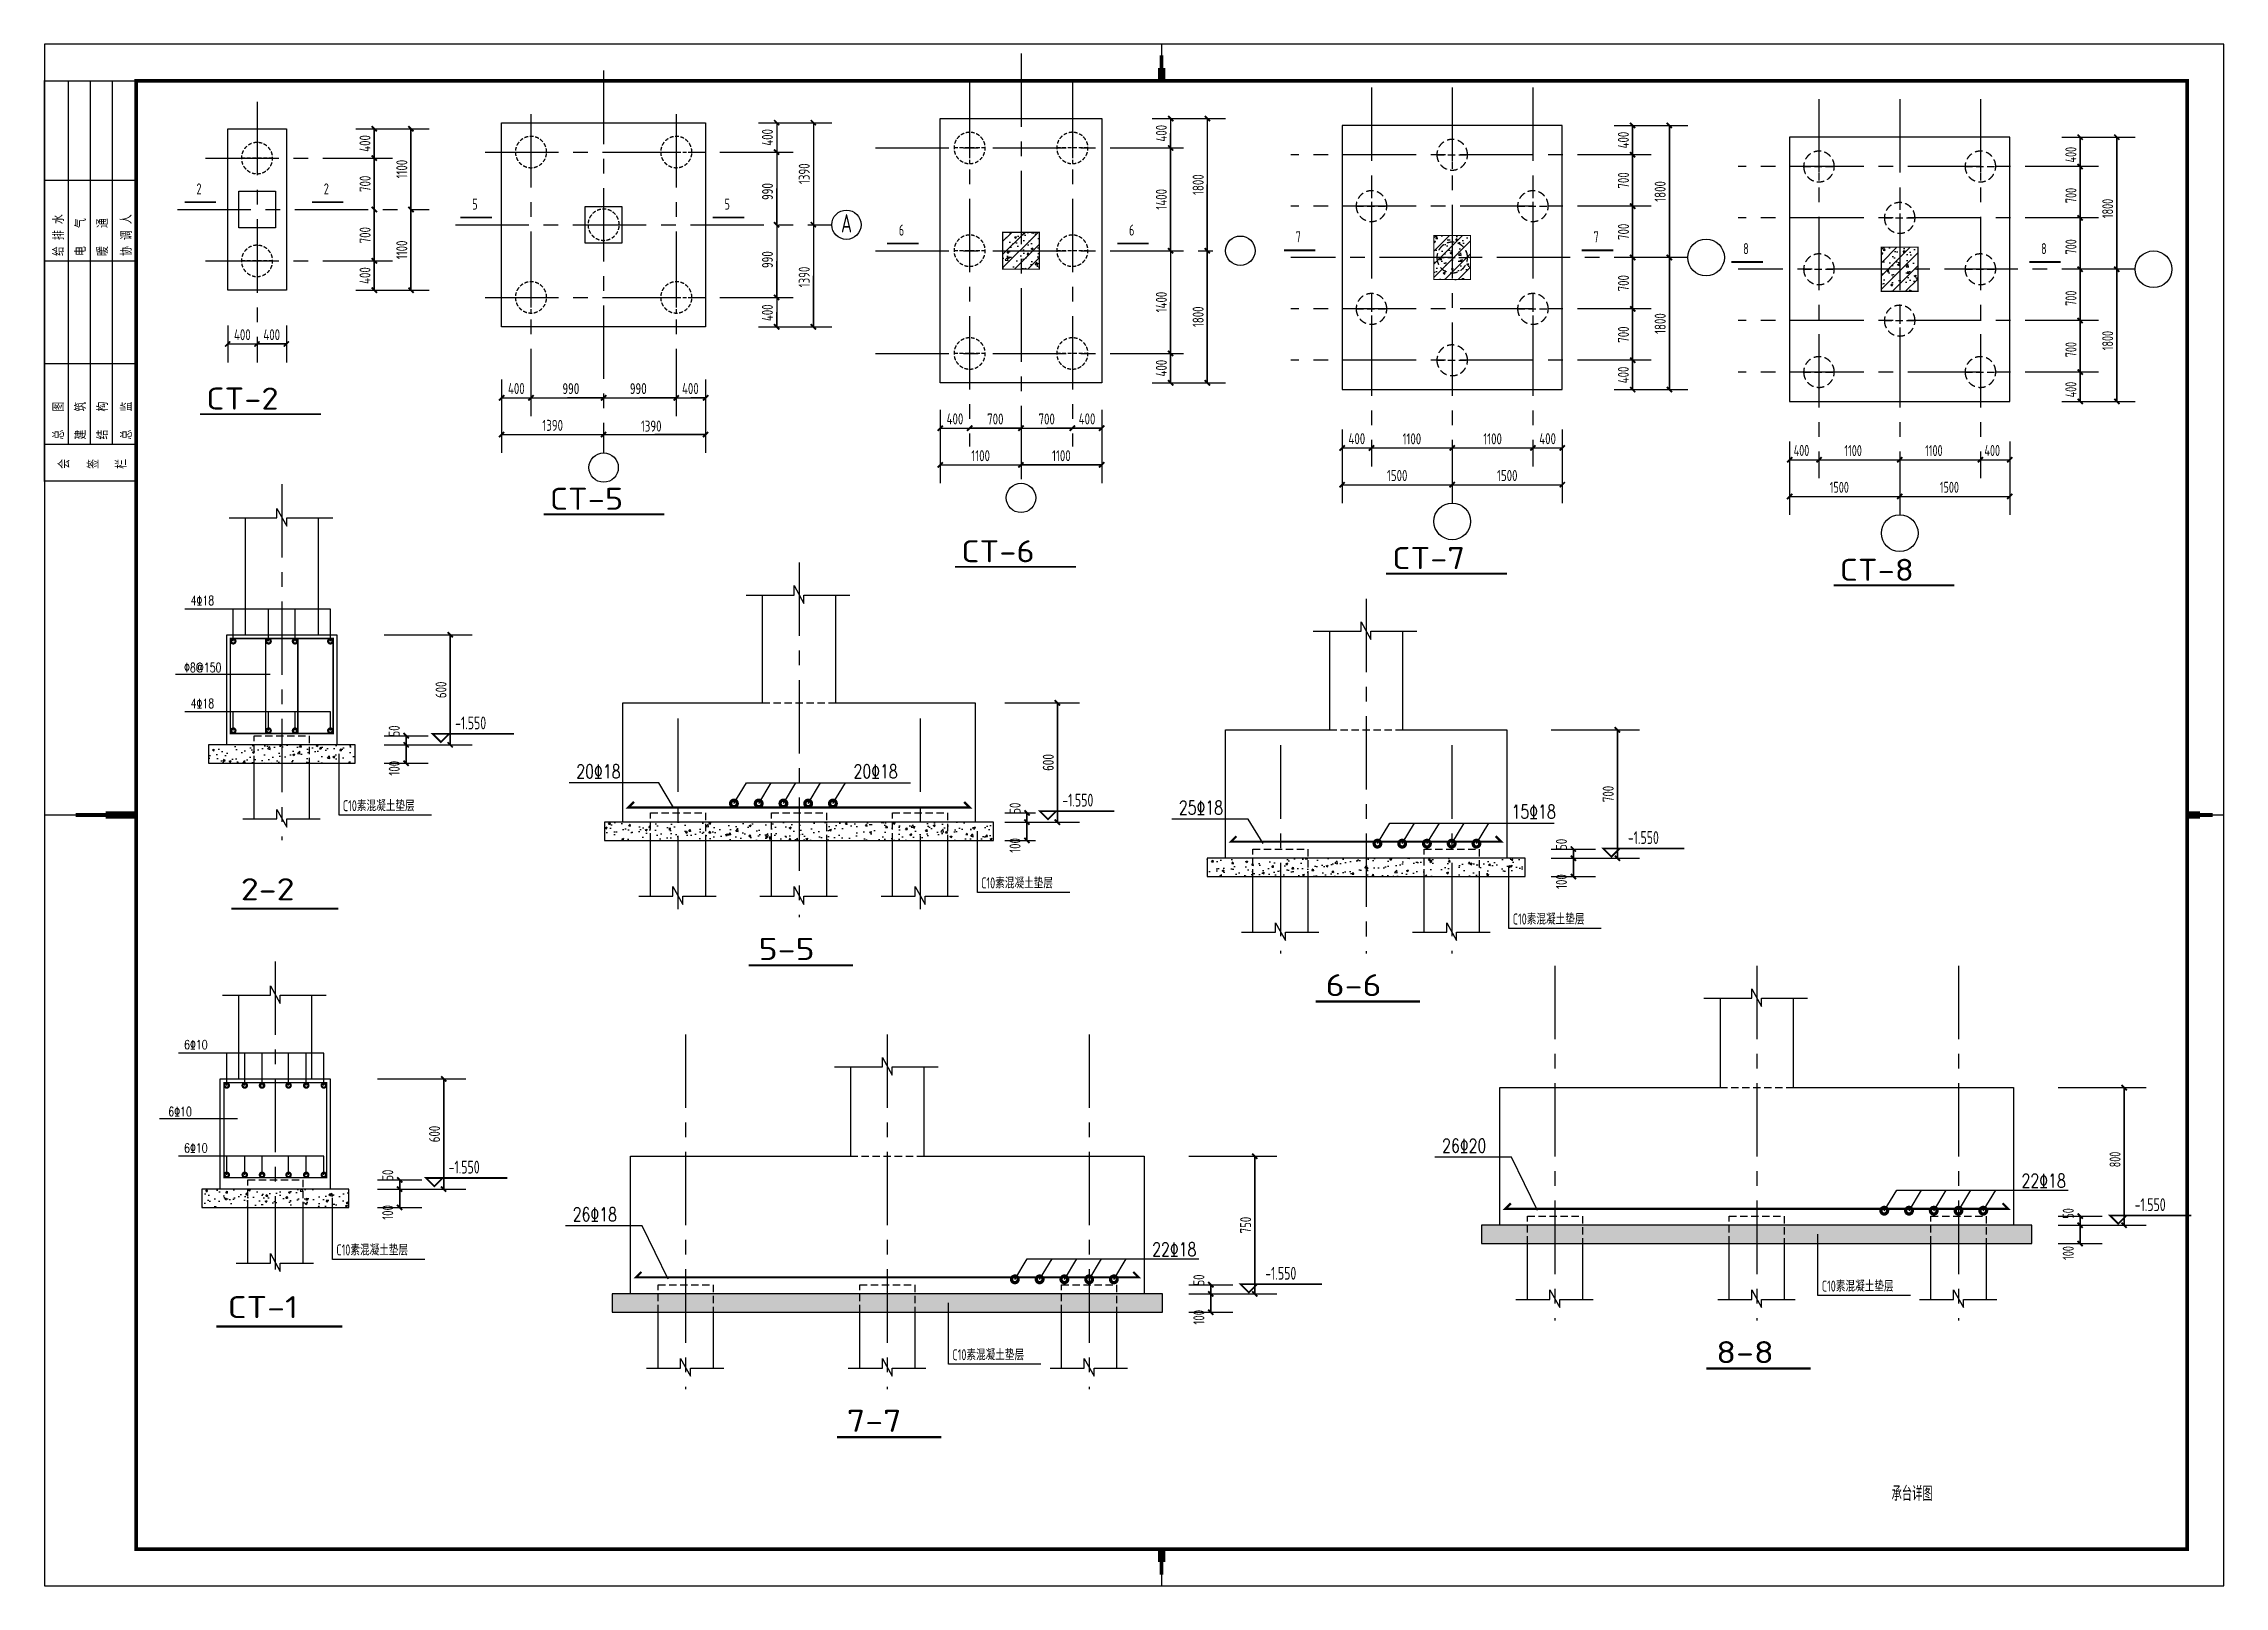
# Model space of a CAD drawing. Extents: x 665703 to 1047784, y -160603 to 92239.
# Drawn here: x 806020 to 865458, y 49639 to 91674 of the extents above; entities that cross this region are included whole.
import ezdxf
from ezdxf.enums import TextEntityAlignment as Align

# ---------------------------------------------------------------- set-up
doc = ezdxf.new("R2010")
doc.units = 0
doc.header["$LTSCALE"] = 800
for name, pattern in [('CENTERX2', [4, 2.5, -0.5, 0.5, -0.5]), ('HIDDEN', [0.375, 0.25, -0.125]), ('HIDDEN2', [0.1875, 0.125, -0.0625])]:
    doc.linetypes.add(name, pattern=pattern)
doc.layers.get('0').update_dxf_attribs({"linetype": 'CONTINUOUS'})
doc.layers.get('Defpoints').update_dxf_attribs({"linetype": 'CONTINUOUS'})
for name, color, linetype in [('AXINI', 5, 'CENTERX2'), ('DIM', 2, 'CONTINUOUS'), ('GJ', 1, 'CONTINUOUS'), ('L1', 25, 'CONTINUOUS'), ('TK', 7, 'CONTINUOUS'), ('WINDOW', 2, 'CONTINUOUS'), ('Z', 4, 'CONTINUOUS'), ('ZC', 6, 'CONTINUOUS'), ('ZW', 233, 'CONTINUOUS'), ('ZXX', 1, 'CONTINUOUS')]:
    doc.layers.add(name, color=color, linetype=linetype)
doc.styles.add('HZ1', font='TXT.shx', dxfattribs={"width": 0.6, "height": 250, "bigfont": 'HZTXT.shx'})
doc.styles.get("Standard").update_dxf_attribs({"font": 'tssdeng.shx', "width": 0.7, "bigfont": 'tssdchn.shx'})
doc.styles.add('TSSD_Dimension', font='Tssdeng.shx', dxfattribs={"width": 0.75, "bigfont": 'hztxt.shx'})

msp = doc.modelspace()

# ---------------------------------------------------------------- texts
at = {"color": 7, "linetype": 'ByBlock', "char_height": 300, "attachment_point": 5, "rotation": 90, "style": 'TSSD_Dimension'}
for s, insert in [('\\A1;400', (814779.5, 88954.6)), ('\\A1;400', (825747.2, 89119.5)), ('\\A1;400', (836484.2, 89231.8)), ('\\A1;400', (849076.9, 89046.4)), ('\\A1;700', (814782.8, 87854.6)), ('\\A1;1100', (815782.8, 88254.6)), ('\\A1;1390', (826750.5, 88129.5)), ('\\A1;1800', (837487.4, 87831.8)), ('\\A1;700', (849080.1, 87946.4)), ('\\f宋体|b0|i0|c134|p54;990', (825747.2, 87646.6)), ('\\A1;1400', (836484.2, 87431.8)), ('\\A1;1800', (850080.1, 87646.4)), ('\\A1;700', (814782.8, 86454.6)), ('\\A1;1100', (815782.8, 86054.6)), ('\\A1;700', (849080.1, 86546.4)), ('\\f宋体|b0|i0|c134|p54;990', (825747.2, 85790.6)), ('\\A1;400', (814779.5, 85354.6)), ('\\A1;1390', (826750.5, 85315.5)), ('\\A1;700', (849080.1, 85146.4)), ('\\A1;400', (825747.2, 84341.8)), ('\\A1;1400', (836484.2, 84631.8)), ('\\A1;1800', (837487.4, 84231.8)), ('\\A1;700', (849080.1, 83746.4)), ('\\A1;1800', (850080.1, 84046.4)), ('\\A1;400', (836484.2, 82831.8)), ('\\A1;400', (849076.9, 82646.4)), ('\\A1;600', (816851.9, 74067.5)), ('\\A1;50', (815576.9, 72946.1)), ('\\A1;100', (815576.9, 71931.5)), ('\\f宋体|b0|i0|c134|p54;600', (833400.4, 72088.4)), ('\\A1;700', (848663.5, 71229.2)), ('\\A1;50', (832497.5, 70842.1)), ('\\A1;100', (832497.5, 69827.4)), ('\\A1;50', (847388.5, 69857.9)), ('\\A1;100', (847388.5, 68843.3)), ('\\A1;600', (816674.6, 61964.5)), ('\\A1;50', (815399.6, 60843.2)), ('\\A1;100', (815399.6, 59828.5)), ('\\A1;750', (838781.9, 59483)), ('\\A1;50', (837506.9, 57986.6)), ('\\A1;100', (837506.9, 56972))]:
    msp.add_mtext(s, dxfattribs=dict(at, insert=insert))
at = {"color": 0, "linetype": 'ByBlock', "char_height": 0.18, "attachment_point": 5}
for s, insert in [('\\A1;400.0000', (836737.4, 89231.8)), ('\\A1;990.0000', (826000.5, 87729.5)), ('\\A1;1400.0000', (836737.4, 87431.8)), ('\\A1;1800.0000', (837737.4, 87831.8)), ('\\A1;990.0000', (826000.5, 85749.5)), ('\\A1;1390.0000', (827000.5, 85349.5)), ('\\A1;1400.0000', (836737.4, 84631.8)), ('\\A1;400.0000', (826000.5, 84359.5)), ('\\A1;990.0000', (820294, 82023)), ('\\A1;990.0000', (822274, 82023)), ('\\A1;400.0000', (823664, 82023)), ('\\A1;1390.0000', (822674, 81023)), ('\\A1;700.0000', (831959.2, 81196.4)), ('\\A1;700.0000', (833359.2, 81196.4)), ('\\A1;400.0000', (834459.2, 81196.4)), ('\\A1;1100.0000', (833759.2, 80196.4))]:
    msp.add_mtext(s, dxfattribs=dict(at, insert=insert))
at = {"color": 7, "linetype": 'ByBlock', "char_height": 300, "attachment_point": 5, "style": 'TSSD_Dimension'}
for s, insert in [('\\A1;400', (811436.8, 83743.4)), ('\\A1;400', (812236.8, 83743.4)), ('\\A1;400', (818904, 82276.2)), ('\\f宋体|b0|i0|c134|p54;990', (820392.9, 82276.2)), ('\\f宋体|b0|i0|c134|p54;990', (822229.9, 82276.2)), ('\\A1;400', (823646.8, 82276.2)), ('\\A1;400', (830859.2, 81449.7)), ('\\A1;700', (831959.2, 81446.4)), ('\\A1;700', (833359.2, 81446.4)), ('\\A1;400', (834459.2, 81449.7)), ('\\A1;1390', (819894, 81273)), ('\\A1;1390', (822580.3, 81253.1)), ('\\A1;400', (841812, 80909.6)), ('\\A1;1100', (843312, 80906.4)), ('\\A1;1100', (845512, 80906.4)), ('\\A1;400', (847012, 80909.6)), ('\\A1;1100', (831559.2, 80446.4)), ('\\A1;1100', (833759.2, 80446.4)), ('\\A1;1500', (842912, 79906.4)), ('\\A1;1500', (845912, 79906.4))]:
    msp.add_mtext(s, dxfattribs=dict(at, insert=insert))
at = {"layer": 'DIM', "style": 'TSSD_Dimension'}
for s, height, width, p in [('2', 300, 0.7, (810186.3, 87566.6)), ('2', 300, 0.7, (813657, 87566.6)), ('5', 300, 0.7, (817703.3, 87151.5)), ('5', 300, 0.7, (824579, 87151.5)), ('6', 300, 0.7, (829329.9, 86443.8)), ('6', 300, 0.7, (835604.9, 86443.8)), ('7', 300, 0.7, (840146.1, 86258.4)), ('7', 300, 0.7, (848265.7, 86258.4)), ('8', 300, 0.7, (852342.5, 85937.8)), ('8', 300, 0.7, (860462.1, 85937.8)), ('CT-2', 600, 1.2, (810454.7, 81703.4)), ('CT-5', 600, 1.2, (819816.8, 78972.5)), ('CT-6', 600, 1.2, (831033, 77542.8)), ('CT-7', 600, 1.2, (842778.3, 77357.4)), ('CT-8', 600, 1.2, (854974.6, 77036.8)), ('-1.550', 350, 0.7, (817236.4, 72990.4)), ('C10素混凝土垫层', 300, 0.7, (814176.5, 70760.1)), ('-1.550', 350, 0.7, (833784.9, 70886.4)), ('-1.550', 350, 0.7, (849198.3, 69866.6)), ('C10素混凝土垫层', 300, 0.7, (831573.6, 68656.1)), ('C10素混凝土垫层', 300, 0.7, (846062.1, 67671.9)), ('-1.550', 350, 0.7, (817059.2, 60887.4)), ('-1.550', 350, 0.7, (863012, 59865.7)), ('C10素混凝土垫层', 300, 0.7, (813999.2, 58657.2)), ('-1.550', 350, 0.7, (839316.6, 57995.3)), ('C10素混凝土垫层', 300, 0.7, (854485.2, 57671)), ('C10素混凝土垫层', 300, 0.7, (830789.8, 55800.6)), ('承台详图', 400, 0.7, (856386.5, 51966.6))]:
    msp.add_text(s, height=height, dxfattribs=dict(at, width=width)).set_placement(p)
at = {"layer": 'DIM', "style": 'TSSD_Dimension', "width": 0.7}
msp.add_text('A', height=500, dxfattribs=at).set_placement((827903.4, 86778.3), align=Align.MIDDLE)
at = {"layer": 'L1', "color": 7, "style": 'TSSD_Dimension', "width": 0.7}
for s, p in [('400', (861423.3, 88435.6)), ('700', (861426.5, 87329.7)), ('1800', (862426.5, 86920)), ('700', (861426.5, 85929.7)), ('700', (861426.5, 84529.7)), ('1800', (862426.5, 83320)), ('700', (861426.5, 83129.7)), ('400', (861423.3, 82035.6)), ('800', (862627.3, 61057.2)), ('50', (861352.3, 59660.2)), ('100', (861352.3, 58535.3))]:
    msp.add_text(s, height=300, rotation=90, dxfattribs=at).set_placement(p)
for s, p in [('400', (853718.1, 80439)), ('1100', (855102.5, 80435.8)), ('1100', (857302.5, 80435.8)), ('400', (858918.1, 80439)), ('1500', (854702.5, 79435.8)), ('1500', (857702.5, 79435.8))]:
    msp.add_text(s, height=300, dxfattribs=at).set_placement(p)
at = {"layer": 'ZW'}
for s, height, style, width, p in [('4%%13118', 250, 'HZ1', 0.75, (810025.8, 76377.7)), ('%%1308@150', 250, 'HZ1', 0.75, (809846.8, 74549.8)), ('4%%13118', 250, 'HZ1', 0.75, (810025.8, 73572)), ('20%%13118', 375, 'HZ1', 0.75, (820538.8, 71656.1)), ('20%%13118', 375, 'HZ1', 0.75, (828094.3, 71656.1)), ('25%%13118', 375, 'HZ1', 0.75, (836960.6, 70671.9)), ('15%%13118', 375, 'HZ1', 0.75, (846030.4, 70561.9)), ('2-2', 600, 'TSSD_Dimension', 1.25, (811394.8, 68333.7)), ('5-5', 600, 'TSSD_Dimension', 1.25, (825506.8, 66704.9)), ('6-6', 600, 'TSSD_Dimension', 1.25, (840962, 65720.7)), ('6%%13110', 250, 'HZ1', 0.75, (809848.5, 64274.7)), ('6%%13110', 250, 'HZ1', 0.75, (809418, 62451.6)), ('26%%13120', 375, 'HZ1', 0.75, (844136.2, 61458.4)), ('6%%13110', 250, 'HZ1', 0.75, (809848.5, 61458.1)), ('22%%13118', 375, 'HZ1', 0.75, (859929.6, 60503)), ('26%%13118', 375, 'HZ1', 0.75, (820440.8, 59588.1)), ('22%%13118', 375, 'HZ1', 0.75, (836234.2, 58632.7)), ('CT-1', 600, 'TSSD_Dimension', 1.25, (811035.8, 56948.4)), ('8-8', 600, 'TSSD_Dimension', 1.25, (851609, 55719.8)), ('7-7', 600, 'TSSD_Dimension', 1.25, (827913.6, 53849.4))]:
    msp.add_text(s, height=height, dxfattribs=dict(at, style=style, width=width)).set_placement(p)

# ---------------------------------------------------------------- blocks, each defined once
blk = doc.blocks.new('TK2')
at = {"layer": 'TK', "color": 2}
for p, q in [((650, 41000), (650, 31100)), ((1250, 41000), (1250, 31100)), ((1850, 41000), (1850, 31100)), ((0, 38300), (2500, 38300)), ((0, 36100), (2500, 36100)), ((0, 33300), (2500, 33300)), ((0, 31100), (2500, 31100))]:
    blk.add_line(p, q, dxfattribs=at)
blk.add_lwpolyline([(59400, 42000), (0, 42000), (0, 0), (59400, 0)], close=True, dxfattribs=at)
for points, const_width in [([(30450, 41000), (30450, 41700)], 100), ([(30450, 42000), (30450, 41000)], 35), ([(30450, 41000), (30450, 41350)], 200), ([(0, 21000), (2500, 21000)], 35), ([(2500, 21000), (850, 21000)], 100), ([(2500, 21000), (1675, 21000)], 200), ([(58400, 21000), (58750, 21000)], 200), ([(58400, 21000), (59100, 21000)], 100), ([(59400, 21000), (58400, 21000)], 35), ([(30450, 1000), (30450, 650)], 200), ([(30450, 1000), (30450, 300)], 100), ([(30450, 0), (30450, 1000)], 35)]:
    blk.add_lwpolyline(points, dxfattribs=dict(at, const_width=const_width))
for points, const_width in [([(0, 41000), (2500, 41000), (2500, 30100), (0, 30100)], 40), ([(2500, 41000), (58400, 41000), (58400, 1000), (2500, 1000)], 100)]:
    blk.add_lwpolyline(points, close=True, dxfattribs=dict(at, const_width=const_width))
at = {"layer": 'TK', "color": 2, "style": 'TSSD_Dimension', "width": 0.9}
for s, p in [('给 排 水', (536, 36230)), ('电   气', (1136, 36230)), ('暖   通', (1736, 36230)), ('协 调 人', (2386, 36230)), ('总   图', (536, 31230)), ('建   筑', (1136, 31230)), ('结   构', (1736, 31230)), ('总   监', (2386, 31230)), ('会', (688, 30432)), ('签', (1485, 30432)), ('栏', (2244, 30432))]:
    blk.add_text(s, height=300, rotation=90, dxfattribs=at).set_placement(p)
blk = doc.blocks.new('_ArchTick')
at = {"color": 0, "const_width": 0.5}
blk.add_lwpolyline([(-0.71, -0.71), (0.71, 0.71)], dxfattribs=at)
blk = doc.blocks.new('D1')
at = {"layer": 'GJ', "const_width": 120}
blk.add_lwpolyline([(-30, 0, 1), (30, 0, 1)], format="xyb", close=True, dxfattribs=at)

# ---------------------------------------------------------------- hatches: boundary and pattern name
at = {"layer": 'L1'}
h = msp.add_hatch(dxfattribs=at)
h.set_pattern_fill('ANSI31', color=256, scale=80, style=0)
h.set_pattern_definition([(45, (498670.15, -589171.85), (-179.60512, 179.60512), [])])
h.paths.add_polyline_path([(832159.2, 86531.8), (833159.2, 86531.8), (833159.2, 85531.8), (832159.2, 85531.8)])
h = msp.add_hatch(dxfattribs=at)
h.set_pattern_fill('AR-CONC', color=256, scale=3, style=0)
h.set_pattern_definition([(50, (498670.15, -589171.85), (546.554, -47.81726), [57.15, -628.65]), (355, (498670.15, -589171.85), (-105.72848, 573.16993), [45.72, -502.92]), (100.451, (498715.7, -589175.83), (440.8275, 525.35006), [48.57, -534.27]), (46.1842, (498670.15, -589019.45), (813.2371, -126.127), [85.725, -942.975]), (96.6356, (498737.9, -589029.96), (712.2127, 742.2767), [72.855, -801.405]), (351.184, (498670.15, -589019.45), (712.2138, 742.2754), [68.58, -754.38]), (21, (498746.35, -589057.55), (454.84464, -306.79656), [57.15, -628.65]), (326, (498746.35, -589057.55), (185.4061, 552.5639), [45.72, -502.92]), (71.4514, (498784.25, -589083.1), (640.24947, 245.76857), [48.57, -534.27]), (37.5, (498670.15, -589171.85), (9.26581, 253.665117), [0, -496.824, 0, -510.54, 0, -504.825]), (7.5, (498670.15, -589171.85), (200.45899, 300.54172), [0, -291.084, 0, -485.394, 0, -192.405]), (327.5, (498500.23, -589171.85), (406.771786, -17.18623), [0, -190.5, 0, -594.36, 0, -788.67]), (317.5, (498424.03, -589171.85), (444.38754, 76.27947), [0, -247.65, 0, -394.716, 0, -560.07])])
h.paths.add_polyline_path([(832159.2, 86531.8), (833159.2, 86531.8), (833159.2, 85531.8), (832159.2, 85531.8)])
h = msp.add_hatch(dxfattribs=at)
h.set_pattern_fill('ANSI31', color=256, scale=80, style=0)
h.set_pattern_definition([(45, (491102.15, -589357.25), (-179.60512, 179.60512), [])])
h.paths.add_polyline_path([(844912, 85246.4), (844912, 86446.4), (843912, 86446.4), (843912, 85246.4)])
h = msp.add_hatch(dxfattribs=at)
h.set_pattern_fill('AR-CONC', color=256, scale=3, style=0)
h.set_pattern_definition([(50, (491102.15, -589357.25), (546.554, -47.81726), [57.15, -628.65]), (355, (491102.15, -589357.25), (-105.72848, 573.16993), [45.72, -502.92]), (100.451, (491147.7, -589361.23), (440.8275, 525.35006), [48.57, -534.27]), (46.1842, (491102.15, -589204.85), (813.2371, -126.127), [85.725, -942.975]), (96.6356, (491169.9, -589215.36), (712.2127, 742.2767), [72.855, -801.405]), (351.184, (491102.15, -589204.85), (712.2138, 742.2754), [68.58, -754.38]), (21, (491178.35, -589242.95), (454.84464, -306.79656), [57.15, -628.65]), (326, (491178.35, -589242.95), (185.4061, 552.5639), [45.72, -502.92]), (71.4514, (491216.26, -589268.5), (640.24947, 245.76857), [48.57, -534.27]), (37.5, (491102.15, -589357.25), (9.26581, 253.665117), [0, -496.824, 0, -510.54, 0, -504.825]), (7.5, (491102.15, -589357.25), (200.45899, 300.54172), [0, -291.084, 0, -485.394, 0, -192.405]), (327.5, (490932.23, -589357.25), (406.771786, -17.18623), [0, -190.5, 0, -594.36, 0, -788.67]), (317.5, (490856.03, -589357.25), (444.38754, 76.27947), [0, -247.65, 0, -394.716, 0, -560.07])])
h.paths.add_polyline_path([(844912, 85246.4), (844912, 86446.4), (843912, 86446.4), (843912, 85246.4)])
h = msp.add_hatch(dxfattribs=at)
h.set_pattern_fill('ANSI31', color=256, scale=80, style=0)
h.set_pattern_definition([(45, (503298.53, -589677.86), (-179.60512, 179.60512), [])])
h.paths.add_polyline_path([(857108.3, 84925.8), (857108.3, 86125.8), (856108.3, 86125.8), (856108.3, 84925.8)])
h = msp.add_hatch(dxfattribs=at)
h.set_pattern_fill('AR-CONC', color=256, scale=3, style=0)
h.set_pattern_definition([(50, (503298.53, -589677.86), (546.554, -47.81726), [57.15, -628.65]), (355, (503298.5, -589677.86), (-105.72848, 573.16993), [45.72, -502.92]), (100.451, (503344.07, -589681.84), (440.8275, 525.35006), [48.57, -534.27]), (46.1842, (503298.5, -589525.46), (813.2371, -126.127), [85.725, -942.975]), (96.6356, (503366.3, -589536), (712.2127, 742.2767), [72.855, -801.405]), (351.184, (503298.5, -589525.5), (712.2138, 742.2754), [68.58, -754.38]), (21, (503374.73, -589563.56), (454.84464, -306.79656), [57.15, -628.65]), (326, (503374.7, -589563.56), (185.4061, 552.5639), [45.72, -502.92]), (71.4514, (503412.63, -589589.1), (640.24947, 245.76857), [48.57, -534.27]), (37.5, (503298.53, -589677.86), (9.26581, 253.665117), [0, -496.824, 0, -510.54, 0, -504.825]), (7.5, (503298.53, -589677.86), (200.45899, 300.54172), [0, -291.084, 0, -485.394, 0, -192.405]), (327.5, (503128.6, -589677.86), (406.771786, -17.18623), [0, -190.5, 0, -594.36, 0, -788.67]), (317.5, (503052.4, -589677.86), (444.38754, 76.27947), [0, -247.65, 0, -394.716, 0, -560.07])])
h.paths.add_polyline_path([(857108.3, 84925.8), (857108.3, 86125.8), (856108.3, 86125.8), (856108.3, 84925.8)])
h = msp.add_hatch(dxfattribs=at)
h.set_pattern_fill('AR-CONC', color=256, scale=3, style=0)
h.set_pattern_definition([(50, (378354.25, -702071.2), (546.554, -47.81726), [57.15, -628.65]), (355, (378354.25, -702071.2), (-105.72848, 573.16993), [45.72, -502.92]), (100.451, (378399.8, -702075.17), (440.8275, 525.35006), [48.57, -534.27]), (46.1842, (378354.25, -701918.8), (813.2371, -126.127), [85.725, -942.975]), (96.6356, (378422, -701929.3), (712.2127, 742.2767), [72.855, -801.405]), (351.184, (378354.25, -701918.8), (712.2138, 742.27535), [68.58, -754.38]), (21, (378430.45, -701956.9), (454.84464, -306.79656), [57.15, -628.65]), (326, (378430.45, -701956.9), (185.4061, 552.5639), [45.72, -502.92]), (71.4514, (378468.35, -701982.45), (640.24947, 245.76857), [48.57, -534.27]), (37.5, (378354.25, -702071.18), (9.26581, 253.665117), [0, -496.824, 0, -510.54, 0, -504.825]), (7.5, (378354.25, -702071.18), (200.45899, 300.541724), [0, -291.084, 0, -485.394, 0, -192.405]), (327.5, (378184.32, -702071.18), (406.771786, -17.18623), [0, -190.5, 0, -594.36, 0, -788.67]), (317.5, (378108.12, -702071.2), (444.38754, 76.27947), [0, -247.65, 0, -394.716, 0, -560.07])])
h.paths.add_polyline_path([(810512, 72067.5), (814512, 72067.5), (814512, 72567.5), (810512, 72567.5)])
h = msp.add_hatch(dxfattribs=at)
h.set_pattern_fill('AR-CONC', color=256, scale=3, style=0)
h.set_pattern_definition([(50, (375159.76, -690750.85), (546.554, -47.81726), [57.15, -628.65]), (355, (375159.76, -690750.85), (-105.72848, 573.16993), [45.72, -502.92]), (100.451, (375205.3, -690754.84), (440.8275, 525.35006), [48.57, -534.27]), (46.1842, (375159.76, -690598.45), (813.2371, -126.127), [85.725, -942.975]), (96.6356, (375227.5, -690609), (712.2127, 742.2767), [72.855, -801.405]), (351.184, (375159.8, -690598.45), (712.2138, 742.27535), [68.58, -754.38]), (21, (375235.96, -690636.55), (454.84464, -306.79656), [57.15, -628.65]), (326, (375235.96, -690636.55), (185.4061, 552.5639), [45.72, -502.92]), (71.4514, (375273.86, -690662.1), (640.24947, 245.76857), [48.57, -534.27]), (37.5, (375159.76, -690750.85), (9.26581, 253.665117), [0, -496.824, 0, -510.54, 0, -504.825]), (7.5, (375159.76, -690750.85), (200.45899, 300.541724), [0, -291.084, 0, -485.394, 0, -192.405]), (327.5, (374989.83, -690750.85), (406.771786, -17.18623), [0, -190.5, 0, -594.36, 0, -788.67]), (317.5, (374913.63, -690750.85), (444.38754, 76.27947), [0, -247.65, 0, -394.716, 0, -560.07])])
h.paths.add_polyline_path([(821309.1, 69963.4), (831909.1, 69963.4), (831909.1, 70463.4), (821309.1, 70463.4)])
h = msp.add_hatch(dxfattribs=at)
h.set_pattern_fill('AR-CONC', color=256, scale=3, style=0)
h.set_pattern_definition([(50, (508075.2, -588620.95), (546.554, -47.81726), [57.15, -628.65]), (355, (508075.2, -588620.95), (-105.72848, 573.16993), [45.72, -502.92]), (100.451, (508120.75, -588624.93), (440.8275, 525.35006), [48.57, -534.27]), (46.1842, (508075.2, -588468.55), (813.2371, -126.127), [85.725, -942.975]), (96.6356, (508143, -588479.06), (712.2127, 742.2767), [72.855, -801.405]), (351.184, (508075.2, -588468.55), (712.2138, 742.2754), [68.58, -754.38]), (21, (508151.4, -588506.65), (454.84464, -306.79656), [57.15, -628.65]), (326, (508151.4, -588506.65), (185.4061, 552.5639), [45.72, -502.92]), (71.4514, (508189.3, -588532.2), (640.24947, 245.76857), [48.57, -534.27]), (37.5, (508075.2, -588620.95), (9.26581, 253.665117), [0, -496.824, 0, -510.54, 0, -504.825]), (7.5, (508075.2, -588620.95), (200.45899, 300.54172), [0, -291.084, 0, -485.394, 0, -192.405]), (327.5, (507905.28, -588620.95), (406.771786, -17.18623), [0, -190.5, 0, -594.36, 0, -788.67]), (317.5, (507829.08, -588620.95), (444.38754, 76.27947), [0, -247.65, 0, -394.716, 0, -560.07])])
h.paths.add_polyline_path([(837730.9, 68979.2), (846397.6, 68979.2), (846397.6, 69479.2), (837730.9, 69479.2)])
h = msp.add_hatch(dxfattribs=at)
h.set_pattern_fill('AR-CONC', color=256, scale=3, style=0)
h.set_pattern_definition([(50, (401607.5, -714174.16), (546.554, -47.81726), [57.15, -628.65]), (355, (401607.5, -714174.16), (-105.72848, 573.16993), [45.72, -502.92]), (100.451, (401653.03, -714178.15), (440.8275, 525.35006), [48.57, -534.27]), (46.1842, (401607.5, -714021.76), (813.2371, -126.127), [85.725, -942.975]), (96.6356, (401675.25, -714032.3), (712.2127, 742.2767), [72.855, -801.405]), (351.184, (401607.5, -714021.8), (712.2138, 742.27535), [68.58, -754.38]), (21, (401683.7, -714059.86), (454.84464, -306.79656), [57.15, -628.65]), (326, (401683.7, -714059.86), (185.4061, 552.5639), [45.72, -502.92]), (71.4514, (401721.6, -714085.43), (640.24947, 245.76857), [48.57, -534.27]), (37.5, (401607.48, -714174.16), (9.26581, 253.665117), [0, -496.824, 0, -510.54, 0, -504.825]), (7.5, (401607.48, -714174.16), (200.45899, 300.541724), [0, -291.084, 0, -485.394, 0, -192.405]), (327.5, (401437.56, -714174.16), (406.771786, -17.18623), [0, -190.5, 0, -594.36, 0, -788.67]), (317.5, (401361.36, -714174.16), (444.38754, 76.27947), [0, -247.65, 0, -394.716, 0, -560.07])])
h.paths.add_polyline_path([(810334.7, 59964.5), (814334.7, 59964.5), (814334.7, 60464.5), (810334.7, 60464.5)])
h = msp.add_hatch(dxfattribs=at)
h.set_pattern_fill('AR-CONC', color=256, scale=3, style=0)
h.set_pattern_definition([(50, (496889, -598621.87), (546.554, -47.81726), [57.15, -628.65]), (355, (496889, -598621.87), (-105.72848, 573.16993), [45.72, -502.92]), (100.451, (496934.56, -598625.86), (440.8275, 525.35006), [48.57, -534.27]), (46.1842, (496889, -598469.5), (813.2371, -126.127), [85.725, -942.975]), (96.6356, (496956.8, -598480), (712.2127, 742.2767), [72.855, -801.405]), (351.184, (496889, -598469.5), (712.2138, 742.2754), [68.58, -754.38]), (21, (496965.2, -598507.57), (454.84464, -306.79656), [57.15, -628.65]), (326, (496965.2, -598507.57), (185.4061, 552.5639), [45.72, -502.92]), (71.4514, (497003.1, -598533.14), (640.24947, 245.76857), [48.57, -534.27]), (37.5, (496889.01, -598621.87), (9.26581, 253.665117), [0, -496.824, 0, -510.54, 0, -504.825]), (7.5, (496889, -598621.87), (200.45899, 300.54172), [0, -291.084, 0, -485.394, 0, -192.405]), (327.5, (496719.09, -598621.87), (406.771786, -17.18623), [0, -190.5, 0, -594.36, 0, -788.67]), (317.5, (496642.9, -598621.87), (444.38754, 76.27947), [0, -247.65, 0, -394.716, 0, -560.07])])
h.paths.add_polyline_path([(845211.3, 58978.3), (860211.3, 58978.3), (860211.3, 59478.3), (845211.3, 59478.3)])
h = msp.add_hatch(dxfattribs=at)
h.set_pattern_fill('AR-CONC', color=256, scale=3, style=0)
h.set_pattern_definition([(50, (473193.6, -600492.2), (546.554, -47.81726), [57.15, -628.65]), (355, (473193.6, -600492.2), (-105.72848, 573.16993), [45.72, -502.92]), (100.451, (473239.15, -600496.2), (440.8275, 525.35006), [48.57, -534.27]), (46.1842, (473193.6, -600339.8), (813.2371, -126.127), [85.725, -942.975]), (96.6356, (473261.4, -600350.3), (712.2127, 742.2767), [72.855, -801.405]), (351.184, (473193.6, -600339.8), (712.2138, 742.2754), [68.58, -754.38]), (21, (473269.8, -600377.9), (454.84464, -306.79656), [57.15, -628.65]), (326, (473269.8, -600377.9), (185.4061, 552.5639), [45.72, -502.92]), (71.4514, (473307.7, -600403.5), (640.24947, 245.76857), [48.57, -534.27]), (37.5, (473193.6, -600492.22), (9.26581, 253.665117), [0, -496.824, 0, -510.54, 0, -504.825]), (7.5, (473193.6, -600492.22), (200.45899, 300.54172), [0, -291.084, 0, -485.394, 0, -192.405]), (327.5, (473023.68, -600492.22), (406.771786, -17.18623), [0, -190.5, 0, -594.36, 0, -788.67]), (317.5, (472947.5, -600492.22), (444.38754, 76.27947), [0, -247.65, 0, -394.716, 0, -560.07])])
h.paths.add_polyline_path([(821515.9, 57108), (836515.9, 57108), (836515.9, 57608), (821515.9, 57608)])

# ---------------------------------------------------------------- linework, layer by layer
at = {"color": 0, "linetype": 'ByBlock'}
for p, q in [((815032.8, 88554.6), (815032.8, 89354.6)), ((816032.8, 87154.6), (816032.8, 89354.6)), ((826000.5, 89519.5), (826000.5, 88719.5)), ((827000.5, 89519.5), (827000.5, 86739.5)), ((836737.3, 89631.8), (836737.2, 89631.8)), ((836737.4, 89631.8), (836737.4, 88831.8)), ((836737.4, 89631.8), (836737.4, 89232)), ((836737.4, 88831.8), (836737.4, 89231.6)), ((837737.3, 89631.8), (837737.2, 89631.8)), ((837737.4, 89631.8), (837737.4, 86031.8)), ((837737.4, 89631.8), (837737.4, 87832)), ((849330.1, 88646.4), (849330.1, 89446.4)), ((850330.1, 85846.4), (850330.1, 89446.4)), ((826000.5, 88719.5), (826000.5, 87729.6)), ((836737.3, 88831.8), (836737.2, 88831.8)), ((836737.4, 86031.8), (836737.4, 88831.8)), ((836737.4, 88831.8), (836737.4, 87432)), ((849330.1, 87246.4), (849330.1, 88646.4)), ((861526.5, 88325.8), (861526.5, 89125.8)), ((862526.5, 85525.8), (862526.5, 89125.8)), ((815032.8, 87154.6), (815032.8, 88554.6)), ((861526.5, 86925.8), (861526.5, 88325.8)), ((826000.5, 86739.5), (826000.5, 87729.3)), ((836737.4, 86031.8), (836737.4, 87431.6)), ((837737.4, 86031.8), (837737.4, 87831.6)), ((815032.8, 85754.6), (815032.8, 87154.6)), ((816032.8, 84954.6), (816032.8, 87154.6)), ((849330.1, 85846.4), (849330.1, 87246.4)), ((861526.5, 85525.8), (861526.5, 86925.8)), ((826000.4, 86739.5), (826000.3, 86739.5)), ((826000.5, 86739.5), (826000.5, 85749.6)), ((827000.5, 86739.5), (827000.5, 85349.6)), ((815032.8, 84954.6), (815032.8, 85754.6)), ((826000.5, 84759.5), (826000.5, 85749.3)), ((836737.3, 86031.8), (836737.2, 86031.8)), ((836737.4, 86031.8), (836737.4, 83231.8)), ((836737.4, 86031.8), (836737.4, 84632)), ((837737.4, 82431.8), (837737.4, 86031.8)), ((849330.1, 84446.4), (849330.1, 85846.4)), ((850330.1, 82246.4), (850330.1, 85846.4)), ((827000.5, 83959.5), (827000.5, 85349.3)), ((861526.5, 84125.8), (861526.5, 85525.8)), ((862526.5, 81925.8), (862526.5, 85525.8)), ((826000.4, 84759.5), (826000.3, 84759.5)), ((826000.5, 84759.5), (826000.5, 84359.6)), ((836737.4, 83231.8), (836737.4, 84631.6)), ((849330.1, 83046.4), (849330.1, 84446.4)), ((826000.4, 83959.5), (826000.3, 83959.5)), ((826000.5, 83959.5), (826000.5, 84359.3)), ((827000.4, 83959.5), (827000.3, 83959.5)), ((861526.5, 82725.8), (861526.5, 84125.8)), ((811036.8, 83490.2), (811836.8, 83490.2)), ((812636.8, 83490.2), (811836.8, 83490.2)), ((836737.4, 82431.8), (836737.4, 83231.8)), ((849330.1, 82246.4), (849330.1, 83046.4)), ((861526.5, 81925.8), (861526.5, 82725.8)), ((818504, 82023), (819304, 82023)), ((819304, 82023), (820293.3, 82023)), ((821284, 82023), (820294.6, 82023)), ((821284, 82023.1), (821284, 82023.2)), ((821284, 82023), (822273.3, 82023)), ((823264, 82023), (822274.6, 82023)), ((823264, 82023.1), (823264, 82023.2)), ((823264, 82023), (823663.4, 82023)), ((824064, 82023), (823664.6, 82023)), ((824064, 82023.1), (824064, 82023.2)), ((818504, 81023), (821284, 81023)), ((821284, 81023), (822673.3, 81023)), ((824064, 81023), (822674.7, 81023)), ((824064, 81023.1), (824064, 81023.2)), ((830459.2, 81196.4), (831259.2, 81196.4)), ((832659.2, 81196.4), (831259.2, 81196.4)), ((831259.2, 81196.4), (831958.6, 81196.4)), ((832659.2, 81196.4), (831959.8, 81196.4)), ((832659.2, 81196.5), (832659.2, 81196.6)), ((832659.2, 81196.4), (834059.2, 81196.4)), ((832659.2, 81196.4), (833358.6, 81196.4)), ((834059.2, 81196.4), (833359.8, 81196.4)), ((834059.2, 81196.5), (834059.2, 81196.6)), ((834859.2, 81196.4), (834059.2, 81196.4)), ((834059.2, 81196.4), (834458.6, 81196.4)), ((834859.2, 81196.4), (834459.8, 81196.4)), ((834859.2, 81196.5), (834859.2, 81196.6)), ((841412, 80656.4), (842212, 80656.4)), ((842212, 80656.4), (844412, 80656.4)), ((844412, 80656.4), (846612, 80656.4)), ((846612, 80656.4), (847412, 80656.4)), ((853608.3, 80335.8), (854408.3, 80335.8)), ((854408.3, 80335.8), (856608.3, 80335.8)), ((856608.3, 80335.8), (858808.3, 80335.8)), ((858808.3, 80335.8), (859608.3, 80335.8)), ((830459.2, 80196.4), (832659.2, 80196.4)), ((834859.2, 80196.4), (832659.2, 80196.4)), ((832659.2, 80196.4), (833758.5, 80196.4)), ((834859.2, 80196.4), (833759.9, 80196.4)), ((834859.2, 80196.5), (834859.2, 80196.6)), ((841412, 79656.4), (844412, 79656.4)), ((844412, 79656.4), (847412, 79656.4)), ((853608.3, 79335.8), (856608.3, 79335.8)), ((856608.3, 79335.8), (859608.3, 79335.8)), ((817101.9, 72567.5), (817101.9, 75567.5)), ((833650.4, 70463.4), (833650.4, 73713.4)), ((815901.9, 72567.5), (815901.9, 72817.5)), ((815901.9, 72067.5), (815901.9, 72567.5)), ((848913.5, 69479.2), (848913.5, 72979.2)), ((832822.5, 70463.4), (832822.5, 70713.4)), ((832822.5, 69963.4), (832822.5, 70463.4)), ((847713.5, 69479.2), (847713.5, 69729.2)), ((847713.5, 68979.2), (847713.5, 69479.2)), ((816924.6, 60464.5), (816924.6, 63464.5)), ((862727.3, 59478.3), (862727.3, 63228.3)), ((839031.9, 57608), (839031.9, 61358)), ((815724.6, 60464.5), (815724.6, 60714.5)), ((815724.6, 59964.5), (815724.6, 60464.5)), ((861527.3, 59478.3), (861527.3, 59728.3)), ((861527.3, 58978.3), (861527.3, 59478.3)), ((837831.9, 57608), (837831.9, 57858)), ((837831.9, 57108), (837831.9, 57608))]:
    msp.add_line(p, q, dxfattribs=at)
at = {"const_width": 50}
for points in [[(861597.2, 89055.1), (861455.8, 89196.5)], [(862597.2, 89055.1), (862455.8, 89196.5)], [(861597.2, 88255.1), (861455.8, 88396.5)], [(861455.8, 88396.5), (861597.2, 88255.1)], [(861597.2, 86855.1), (861455.8, 86996.5)], [(861455.8, 86996.5), (861597.2, 86855.1)], [(861597.2, 85455.1), (861455.8, 85596.5)], [(861455.8, 85596.5), (861597.2, 85455.1)], [(862597.2, 85455.1), (862455.8, 85596.5)], [(862455.8, 85596.5), (862597.2, 85455.1)], [(861597.2, 84055.1), (861455.8, 84196.5)], [(861455.8, 84196.5), (861597.2, 84055.1)], [(861597.2, 82655.1), (861455.8, 82796.5)], [(861455.8, 82796.5), (861597.2, 82655.1)], [(861455.8, 81996.5), (861597.2, 81855.1)], [(862455.8, 81996.5), (862597.2, 81855.1)], [(853679, 80406.5), (853537.6, 80265.1)], [(854337.6, 80265.1), (854479, 80406.5)], [(854479, 80406.5), (854337.6, 80265.1)], [(856537.6, 80265.1), (856679, 80406.5)], [(856679, 80406.5), (856537.6, 80265.1)], [(858879, 80406.5), (858737.6, 80265.1)], [(858737.6, 80265.1), (858879, 80406.5)], [(859537.6, 80265.1), (859679, 80406.5)], [(853679, 79406.5), (853537.6, 79265.1)], [(856537.6, 79265.1), (856679, 79406.5)], [(856679, 79406.5), (856537.6, 79265.1)], [(859537.6, 79265.1), (859679, 79406.5)], [(862798, 63157.6), (862656.6, 63299)], [(861598, 59657.6), (861456.6, 59799)], [(861456.6, 59549), (861598, 59407.6)], [(861598, 59407.6), (861456.6, 59549)], [(862656.6, 59549), (862798, 59407.6)], [(861456.6, 59049), (861598, 58907.6)]]:
    msp.add_lwpolyline(points, dxfattribs=at)
at = {"layer": 'AXINI'}
for p, q in [((832659.2, 91408.5), (832659.2, 79696.4)), ((821284, 90938.1), (821284, 80523)), ((831259.2, 90647.7), (831259.2, 80696.4)), ((834059.2, 90647.7), (834059.2, 80696.4)), ((842212, 90479.1), (842212, 80156.4)), ((844412, 90479.1), (844412, 79156.4)), ((846612, 90479.1), (846612, 80156.4)), ((811836.8, 90088.5), (811836.8, 82990.2)), ((819304, 89755), (819304, 81523)), ((823264, 89755), (823264, 81523)), ((854408.3, 90158.5), (854408.3, 79835.8)), ((856608.3, 90158.5), (856608.3, 78835.8)), ((858808.3, 90158.5), (858808.3, 79835.8)), ((818050.8, 88719.5), (826500.5, 88719.5)), ((828690.8, 88831.8), (837237.4, 88831.8)), ((849830.1, 88646.4), (840011.9, 88646.4)), ((810432, 88554.6), (815532.8, 88554.6)), ((862026.5, 88325.8), (852208.3, 88325.8)), ((809667.1, 87154.6), (816532.8, 87154.6)), ((849830.1, 87246.4), (840011.9, 87246.4)), ((862026.5, 86925.8), (852208.3, 86925.8)), ((817247.4, 86739.5), (827500.5, 86739.5)), ((810432, 85754.6), (815532.8, 85754.6)), ((828690.8, 86031.8), (838237.4, 86031.8)), ((850830.1, 85846.4), (840011.9, 85846.4)), ((863026.5, 85525.8), (852208.3, 85525.8)), ((818050.8, 84759.5), (826500.5, 84759.5)), ((849830.1, 84446.4), (840011.9, 84446.4)), ((862026.5, 84125.8), (852208.3, 84125.8)), ((828690.8, 83231.8), (837237.4, 83231.8)), ((849830.1, 83046.4), (840011.9, 83046.4)), ((862026.5, 82725.8), (852208.3, 82725.8)), ((812512, 79674.6), (812512, 69973.6)), ((826609.1, 77534.8), (826609.1, 67869.6)), ((842064.2, 76550.6), (842064.2, 66885.4)), ((823309.1, 73289.6), (823309.1, 67869.6)), ((829909.1, 73289.6), (829909.1, 67869.6)), ((839730.9, 72555.4), (839730.9, 66885.4)), ((844397.6, 72555.4), (844397.6, 66885.4)), ((812334.7, 66668.8), (812334.7, 57870.7)), ((847211.3, 66549.7), (847211.3, 56884.5)), ((852711.3, 66549.7), (852711.3, 56884.5)), ((858211.3, 66549.7), (858211.3, 56884.5)), ((823515.9, 64679.3), (823515.9, 55014.1)), ((829015.9, 64679.3), (829015.9, 55014.1)), ((834515.9, 64679.3), (834515.9, 55014.1))]:
    msp.add_line(p, q, dxfattribs=at)
at = {"layer": 'Defpoints', "color": 0, "linetype": 'ByBlock'}
for p in [(815032.8, 89354.6), (815032.8, 89354.6), (816032.8, 89354.6), (816032.8, 89354.6), (826000.5, 89519.5), (827000.5, 89519.5), (836737.4, 89631.8), (836737.4, 89631.8), (836737.4, 89631.8), (837737.4, 89631.8), (837737.4, 89631.8), (837737.4, 89631.8), (849330.1, 89446.4), (849330.1, 89446.4), (850330.1, 89446.4), (850330.1, 89446.4), (826000.5, 88719.5), (826000.5, 88719.5), (826000.5, 88719.5), (836737.4, 88831.8), (836737.4, 88831.8), (836737.4, 88831.8), (836737.4, 88831.8), (836737.4, 88831.8), (836737.4, 88831.8), (836737.4, 88831.8), (849330.1, 88646.4), (849330.1, 88646.4), (849330.1, 88646.4), (861526.5, 89125.8), (861526.5, 89125.8), (862526.5, 89125.8), (862526.5, 89125.8), (815032.8, 88554.6), (815032.8, 88554.6), (815032.8, 88554.6), (861526.5, 88325.8), (861526.5, 88325.8), (861526.5, 88325.8), (815032.8, 87154.6), (815032.8, 87154.6), (815032.8, 87154.6), (816032.8, 87154.6), (816032.8, 87154.6), (816032.8, 87154.6), (849330.1, 87246.4), (849330.1, 87246.4), (849330.1, 87246.4), (861526.5, 86925.8), (861526.5, 86925.8), (861526.5, 86925.8), (826000.5, 86739.5), (826000.5, 86739.5), (826000.5, 86739.5), (827000.5, 86739.5), (827000.5, 86739.5), (827000.5, 86739.5), (815032.8, 85754.6), (815032.8, 85754.6), (815032.8, 85754.6), (836737.4, 86031.8), (836737.4, 86031.8), (836737.4, 86031.8), (836737.4, 86031.8), (836737.4, 86031.8), (837737.4, 86031.8), (837737.4, 86031.8), (837737.4, 86031.8), (837737.4, 86031.8), (837737.4, 86031.8), (849330.1, 85846.4), (849330.1, 85846.4), (849330.1, 85846.4), (850330.1, 85846.4), (850330.1, 85846.4), (850330.1, 85846.4), (861526.5, 85525.8), (861526.5, 85525.8), (861526.5, 85525.8), (862526.5, 85525.8), (862526.5, 85525.8), (862526.5, 85525.8), (815032.8, 84954.6), (816032.8, 84954.6), (826000.5, 84759.5), (826000.5, 84759.5), (826000.5, 84759.5), (849330.1, 84446.4), (849330.1, 84446.4), (849330.1, 84446.4), (826000.5, 83959.5), (826000.5, 83959.5), (827000.5, 83959.5), (827000.5, 83959.5), (861526.5, 84125.8), (861526.5, 84125.8), (861526.5, 84125.8), (811036.8, 83490.2), (811836.8, 83490.2), (811836.8, 83490.2), (811836.8, 83490.2), (811836.8, 83490.2), (812636.8, 83490.2), (836737.4, 83231.8), (836737.4, 83231.8), (836737.4, 83231.8), (836737.4, 83231.8), (836737.4, 83231.8), (849330.1, 83046.4), (849330.1, 83046.4), (849330.1, 83046.4), (861526.5, 82725.8), (861526.5, 82725.8), (861526.5, 82725.8), (836737.4, 82431.8), (837737.4, 82431.8), (849330.1, 82246.4), (850330.1, 82246.4), (818504, 82023), (819304, 82023), (819304, 82023), (819304, 82023), (821284, 82023), (821284, 82023), (821284, 82023), (823264, 82023), (823264, 82023), (823264, 82023), (824064, 82023), (824064, 82023), (861526.5, 81925.8), (862526.5, 81925.8), (818504, 81023), (821284, 81023), (821284, 81023), (821284, 81023), (824064, 81023), (824064, 81023), (830459.2, 81196.4), (831259.2, 81196.4), (831259.2, 81196.4), (831259.2, 81196.4), (831259.2, 81196.4), (831259.2, 81196.4), (832659.2, 81196.4), (832659.2, 81196.4), (832659.2, 81196.4), (832659.2, 81196.4), (832659.2, 81196.4), (834059.2, 81196.4), (834059.2, 81196.4), (834059.2, 81196.4), (834059.2, 81196.4), (834059.2, 81196.4), (834059.2, 81196.4), (834059.2, 81196.4), (834859.2, 81196.4), (834859.2, 81196.4), (834859.2, 81196.4), (841412, 80656.4), (842212, 80656.4), (842212, 80656.4), (842212, 80656.4), (844412, 80656.4), (844412, 80656.4), (844412, 80656.4), (846612, 80656.4), (846612, 80656.4), (846612, 80656.4), (847412, 80656.4), (847412, 80656.4), (853608.3, 80335.8), (854408.3, 80335.8), (854408.3, 80335.8), (854408.3, 80335.8), (856608.3, 80335.8), (856608.3, 80335.8), (856608.3, 80335.8), (858808.3, 80335.8), (858808.3, 80335.8), (858808.3, 80335.8), (859608.3, 80335.8), (859608.3, 80335.8), (830459.2, 80196.4), (832659.2, 80196.4), (832659.2, 80196.4), (832659.2, 80196.4), (832659.2, 80196.4), (832659.2, 80196.4), (834859.2, 80196.4), (834859.2, 80196.4), (834859.2, 80196.4), (841412, 79656.4), (844412, 79656.4), (844412, 79656.4), (844412, 79656.4), (847412, 79656.4), (847412, 79656.4), (853608.3, 79335.8), (856608.3, 79335.8), (856608.3, 79335.8), (856608.3, 79335.8), (859608.3, 79335.8), (859608.3, 79335.8), (817101.9, 75567.5), (817101.9, 75567.5), (833650.4, 73713.4), (833650.4, 73713.4), (815901.9, 72817.5), (815901.9, 72817.5), (815901.9, 72567.5), (815901.9, 72567.5), (815901.9, 72567.5), (817101.9, 72567.5), (848913.5, 72979.2), (848913.5, 72979.2), (815901.9, 72067.5), (832822.5, 70713.4), (832822.5, 70713.4), (832822.5, 70463.4), (832822.5, 70463.4), (832822.5, 70463.4), (833650.4, 70463.4), (832822.5, 69963.4), (847713.5, 69729.2), (847713.5, 69729.2), (847713.5, 69479.2), (847713.5, 69479.2), (847713.5, 69479.2), (847713.5, 68979.2), (848913.5, 69479.2), (816924.6, 63464.5), (816924.6, 63464.5), (862727.3, 63228.3), (862727.3, 63228.3), (839031.9, 61358), (839031.9, 61358), (815724.6, 60714.5), (815724.6, 60714.5), (815724.6, 60464.5), (815724.6, 60464.5), (815724.6, 60464.5), (816924.6, 60464.5), (815724.6, 59964.5), (861527.3, 59728.3), (861527.3, 59728.3), (861527.3, 59478.3), (861527.3, 59478.3), (861527.3, 59478.3), (862727.3, 59478.3), (861527.3, 58978.3), (837831.9, 57858), (837831.9, 57858), (837831.9, 57608), (837831.9, 57608), (837831.9, 57608), (837831.9, 57108), (839031.9, 57608)]:
    msp.add_point(p, dxfattribs=at)
at = {"layer": 'DIM'}
for p, q in [((814532.8, 89354.6), (816532.8, 89354.6)), ((815032.8, 89354.6), (815032.8, 84954.6)), ((816032.8, 89354.6), (816032.8, 84954.6)), ((825500.5, 89519.5), (827500.5, 89519.5)), ((826000.5, 89519.5), (826000.5, 83959.5)), ((827000.5, 89519.5), (827000.5, 83959.5)), ((836237.4, 89631.8), (838237.4, 89631.8)), ((836737.4, 89631.8), (836737.4, 82431.8)), ((837737.4, 89631.8), (837737.4, 82431.8)), ((848830.1, 89446.4), (850830.1, 89446.4)), ((849330.1, 89446.4), (849330.1, 82246.4)), ((850330.1, 89446.4), (850330.1, 82246.4)), ((861026.5, 89125.8), (863026.5, 89125.8)), ((861526.5, 89125.8), (861526.5, 81925.8)), ((862526.5, 89125.8), (862526.5, 81925.8)), ((814532.8, 84954.6), (816532.8, 84954.6)), ((811036.8, 83990.2), (811036.8, 82990.2)), ((812636.8, 83990.2), (812636.8, 82990.2)), ((825500.5, 83959.5), (827500.5, 83959.5)), ((811036.8, 83490.2), (812636.8, 83490.2)), ((818504, 82523), (818504, 80523)), ((824064, 82523), (824064, 80523)), ((836237.4, 82431.8), (838237.4, 82431.8)), ((848830.1, 82246.4), (850830.1, 82246.4)), ((818504, 82023), (824064, 82023)), ((830459.2, 81696.4), (830459.2, 79696.4)), ((834859.2, 81696.4), (834859.2, 79696.4)), ((861026.5, 81925.8), (863026.5, 81925.8)), ((818504, 81023), (824064, 81023)), ((830459.2, 81196.4), (834859.2, 81196.4)), ((841412, 81156.4), (841412, 79156.4)), ((847412, 81156.4), (847412, 79156.4)), ((853608.3, 80835.8), (853608.3, 78835.8)), ((859608.3, 80835.8), (859608.3, 78835.8)), ((841412, 80656.4), (847412, 80656.4)), ((853608.3, 80335.8), (859608.3, 80335.8)), ((830459.2, 80196.4), (834859.2, 80196.4)), ((841412, 79656.4), (847412, 79656.4)), ((853608.3, 79335.8), (859608.3, 79335.8)), ((813835.5, 76269.4), (809869.6, 76269.4)), ((811188.5, 75390.4), (811188.5, 76269.4)), ((812151, 75390.4), (812151, 76269.4)), ((812872.9, 75390.4), (812872.9, 76269.4)), ((813835.5, 75390.4), (813835.5, 76269.4)), ((812196.5, 74483.1), (809611, 74483.1)), ((813835.5, 73463.7), (809869.6, 73463.7)), ((811188.5, 72954.7), (811188.5, 73463.7)), ((812151, 72954.7), (812151, 73463.7)), ((812872.9, 72954.7), (812872.9, 73463.7)), ((813835.5, 72954.7), (813835.5, 73463.7)), ((813658.2, 64166.4), (809692.3, 64166.4)), ((811011.2, 63287.4), (811011.2, 64166.4)), ((811502.3, 63287.4), (811502.3, 64166.4)), ((811973.8, 63287.4), (811973.8, 64166.4)), ((812695.7, 63287.4), (812695.7, 64166.4)), ((813177.4, 63287.4), (813177.4, 64166.4)), ((813658.2, 63287.4), (813658.2, 64166.4)), ((811301.8, 62380.1), (809176.3, 62380.1)), ((813658.2, 61360.7), (809692.3, 61360.7)), ((811011.2, 60851.7), (811011.2, 61360.7)), ((811502.3, 60851.7), (811502.3, 61360.7)), ((811973.8, 60851.7), (811973.8, 61360.7)), ((812695.7, 60851.7), (812695.7, 61360.7)), ((813177.4, 60851.7), (813177.4, 61360.7)), ((813658.2, 60851.7), (813658.2, 61360.7))]:
    msp.add_line(p, q, dxfattribs=at)
for points, const_width in [([(810722.3, 87352.3), (809864.8, 87352.3)], 50), ([(814192.9, 87352.3), (813335.4, 87352.3)], 50), ([(818239.2, 86937.2), (817381.7, 86937.2)], 50), ([(825115, 86937.2), (824257.5, 86937.2)], 50), ([(829865.9, 86229.5), (829008.4, 86229.5)], 50), ([(836140.8, 86229.5), (835283.3, 86229.5)], 50), ([(840682, 86044.1), (839824.5, 86044.1)], 50), ([(848801.7, 86044.1), (847944.2, 86044.1)], 50), ([(852878.4, 85723.5), (852020.9, 85723.5)], 50), ([(860998, 85723.5), (860140.5, 85723.5)], 50), ([(810284.8, 81579.5), (813580.4, 81579.5)], 50), ([(819646.9, 78848.5), (822942.5, 78848.5)], 50), ([(830863.1, 77418.9), (834158.7, 77418.9)], 50), ([(842608.4, 77233.5), (845904, 77233.5)], 50), ([(854804.7, 76912.9), (858100.4, 76912.9)], 50), ([(812074.5, 75467.5), (812074.5, 72877.6)], 40), ([(812949.4, 75467.5), (812949.4, 72877.6)], 40), ([(817073.2, 72868.3), (816848.2, 72643.3), (816623.2, 72868.3), (818837.9, 72868.3)], 46.9), ([(833621.7, 70764.2), (833396.7, 70539.2), (833171.7, 70764.2), (835206.7, 70764.2)], 46.9), ([(848975.8, 69744.5), (848750.8, 69519.5), (848525.8, 69744.5), (850740.6, 69744.5)], 46.9), ([(816895.9, 60765.3), (816670.9, 60540.3), (816445.9, 60765.3), (818660.7, 60765.3)], 46.9), ([(862789.6, 59743.6), (862564.6, 59518.6), (862339.6, 59743.6), (864554.4, 59743.6)], 46.9), ([(839094.2, 57873.2), (838869.2, 57648.2), (838644.2, 57873.2), (840858.9, 57873.2)], 46.9)]:
    msp.add_lwpolyline(points, dxfattribs=dict(at, const_width=const_width))
for centre, radius in [((827900.5, 86739.5), 400), ((838637.4, 86031.8), 400), ((851330.1, 85846.4), 500), ((863526.5, 85525.8), 500), ((821284, 80123), 400), ((832659.2, 79296.4), 400), ((844412, 78656.4), 500), ((856608.3, 78335.8), 500)]:
    msp.add_circle(centre, radius, dxfattribs=at)
at = {"layer": 'GJ', "const_width": 40}
for points in [[(813912, 72877.6), (811112, 72877.6), (811112, 75467.5), (813912, 75467.5), (813912, 72877.6)], [(813734.7, 60774.6), (810934.7, 60774.6), (810934.7, 63364.5), (813734.7, 63364.5), (813734.7, 60774.6)]]:
    msp.add_lwpolyline(points, close=True, dxfattribs=at)
at = {"layer": 'GJ', "const_width": 60}
for points in [[(831109.1, 71013.4), (831259.1, 70863.4), (821959.1, 70863.4), (822109.1, 71013.4)], [(845597.6, 70079.2), (845747.6, 69929.2), (838380.9, 69929.2), (838530.9, 70079.2)], [(859411.3, 60078.3), (859561.3, 59928.3), (845861.3, 59928.3), (846011.3, 60078.3)], [(835715.9, 58208), (835865.9, 58058), (822165.9, 58058), (822315.9, 58208)]]:
    msp.add_lwpolyline(points, dxfattribs=at)
at = {"layer": 'L1'}
for p, q in [((814072.8, 70649.9), (814072.8, 72324.3)), ((816590.6, 70649.9), (814072.8, 70649.9)), ((831470, 68545.9), (831470, 70220.2)), ((845958.4, 67561.7), (845958.4, 69236)), ((833987.7, 68545.9), (831470, 68545.9)), ((848476.2, 67561.7), (845958.4, 67561.7)), ((813895.6, 58546.9), (813895.6, 60221.3)), ((854381.6, 57560.8), (854381.6, 59235.1)), ((816413.3, 58546.9), (813895.6, 58546.9)), ((830686.2, 55690.4), (830686.2, 57364.8)), ((856899.3, 57560.8), (854381.6, 57560.8)), ((833203.9, 55690.4), (830686.2, 55690.4))]:
    msp.add_line(p, q, dxfattribs=at)
at = {"layer": 'WINDOW'}
for points in [[(847412, 89446.4), (841412, 89446.4), (841412, 82246.4), (847412, 82246.4)], [(859608.3, 89125.8), (853608.3, 89125.8), (853608.3, 81925.8), (859608.3, 81925.8)]]:
    msp.add_lwpolyline(points, close=True, dxfattribs=at)
at = {"layer": 'Z'}
for p, q in [((811512, 78751.5), (811512, 75567.5)), ((813512, 75567.5), (813512, 78751.5)), ((825609.1, 76647.5), (825609.1, 73713.4)), ((827609.1, 73713.4), (827609.1, 76647.5)), ((841064.2, 75663.3), (841064.2, 72979.2)), ((843064.2, 72979.2), (843064.2, 75663.3)), ((811334.7, 65745.8), (811334.7, 63464.5)), ((813334.7, 63464.5), (813334.7, 65745.8)), ((851711.3, 65662.4), (851711.3, 63228.3)), ((853711.3, 63228.3), (853711.3, 65662.4)), ((828015.9, 63792), (828015.9, 61358)), ((830015.9, 61358), (830015.9, 63792))]:
    msp.add_line(p, q, dxfattribs=at)
for points in [[(811336.8, 87654.6), (812336.8, 87654.6), (812336.8, 86654.6), (811336.8, 86654.6)], [(820784, 87239.5), (821784, 87239.5), (821784, 86239.5), (820784, 86239.5)]]:
    msp.add_lwpolyline(points, close=True, dxfattribs=at)
at = {"layer": 'Z', "const_width": 30}
for points in [[(832159.2, 86531.8), (833159.2, 86531.8), (833159.2, 85531.8), (832159.2, 85531.8)], [(844912, 85246.4), (844912, 86446.4), (843912, 86446.4), (843912, 85246.4)], [(857108.3, 84925.8), (857108.3, 86125.8), (856108.3, 86125.8), (856108.3, 84925.8)]]:
    msp.add_lwpolyline(points, close=True, dxfattribs=at)
at = {"layer": 'ZC', "linetype": 'HIDDEN2'}
for p, q in [((831259.2, 89257.8), (831259.2, 88405.8)), ((834059.2, 89257.8), (834059.2, 88405.8)), ((811836.8, 88980.6), (811836.8, 88128.6)), ((818878, 88719.5), (819730, 88719.5)), ((819304, 89145.5), (819304, 88293.5)), ((822838, 88719.5), (823690, 88719.5)), ((823264, 89145.5), (823264, 88293.5)), ((831685.2, 88831.8), (830833.2, 88831.8)), ((834485.2, 88831.8), (833633.2, 88831.8)), ((812262.8, 88554.6), (811410.8, 88554.6)), ((821284, 87165.5), (821284, 86313.5)), ((820858, 86739.5), (821710, 86739.5)), ((831259.2, 86457.8), (831259.2, 85605.8)), ((834059.2, 86457.8), (834059.2, 85605.8)), ((812262.8, 85754.6), (811410.8, 85754.6)), ((811836.8, 86180.6), (811836.8, 85328.6)), ((831685.2, 86031.8), (830833.2, 86031.8)), ((834485.2, 86031.8), (833633.2, 86031.8)), ((819304, 85185.5), (819304, 84333.5)), ((823264, 85185.5), (823264, 84333.5)), ((818878, 84759.5), (819730, 84759.5)), ((822838, 84759.5), (823690, 84759.5)), ((831685.2, 83231.8), (830833.2, 83231.8)), ((831259.2, 83657.8), (831259.2, 82805.8)), ((834485.2, 83231.8), (833633.2, 83231.8)), ((834059.2, 83657.8), (834059.2, 82805.8))]:
    msp.add_line(p, q, dxfattribs=at)
at = {"layer": 'ZC', "linetype": 'HIDDEN'}
for p, q in [((843993.9, 88646.4), (844830, 88646.4)), ((844412, 89064.5), (844412, 88228.3)), ((854408.3, 88743.9), (854408.3, 87907.7)), ((858808.3, 88743.9), (858808.3, 87907.7)), ((853990.2, 88325.8), (854826.4, 88325.8)), ((858390.2, 88325.8), (859226.4, 88325.8)), ((842212, 87664.5), (842212, 86828.3)), ((846612, 87664.5), (846612, 86828.3)), ((841793.9, 87246.4), (842630, 87246.4)), ((846193.9, 87246.4), (847030, 87246.4)), ((856190.2, 86925.8), (857026.4, 86925.8)), ((856608.3, 87343.9), (856608.3, 86507.7)), ((844412, 86264.5), (844412, 85428.3)), ((843993.9, 85846.4), (844830, 85846.4)), ((854408.3, 85943.9), (854408.3, 85107.7)), ((858808.3, 85943.9), (858808.3, 85107.7)), ((853990.2, 85525.8), (854826.4, 85525.8)), ((858390.2, 85525.8), (859226.4, 85525.8)), ((841793.9, 84446.4), (842630, 84446.4)), ((842212, 84864.5), (842212, 84028.3)), ((846193.9, 84446.4), (847030, 84446.4)), ((846612, 84864.5), (846612, 84028.3)), ((856608.3, 84543.9), (856608.3, 83707.7)), ((856190.2, 84125.8), (857026.4, 84125.8)), ((844412, 83464.5), (844412, 82628.3)), ((843993.9, 83046.4), (844830, 83046.4)), ((853990.2, 82725.8), (854826.4, 82725.8)), ((854408.3, 83143.9), (854408.3, 82307.7)), ((858390.2, 82725.8), (859226.4, 82725.8)), ((858808.3, 83143.9), (858808.3, 82307.7))]:
    msp.add_line(p, q, dxfattribs=at)
at = {"layer": 'ZC', "linetype": 'HIDDEN2'}
for centre, start, end in [((831259.2, 88831.8), 90, 270), ((831259.2, 88831.8), 270, 90), ((834059.2, 88831.8), 90, 270), ((834059.2, 88831.8), 270, 90), ((811836.8, 88554.6), 90, 270), ((811836.8, 88554.6), 270, 90), ((819304, 88719.5), 0, 180), ((819304, 88719.5), 180, 0), ((823264, 88719.5), 0, 180), ((823264, 88719.5), 180, 0), ((821284, 86739.5), 0, 180), ((821284, 86739.5), 180, 0), ((831259.2, 86031.8), 90, 270), ((831259.2, 86031.8), 270, 90), ((834059.2, 86031.8), 90, 270), ((834059.2, 86031.8), 270, 90), ((811836.8, 85754.6), 90, 270), ((811836.8, 85754.6), 270, 90), ((819304, 84759.5), 0, 180), ((823264, 84759.5), 0, 180), ((819304, 84759.5), 180, 0), ((823264, 84759.5), 180, 0), ((831259.2, 83231.8), 90, 270), ((831259.2, 83231.8), 270, 90), ((834059.2, 83231.8), 90, 270), ((834059.2, 83231.8), 270, 90)]:
    msp.add_arc(centre, 426, start, end, dxfattribs=at)
at = {"layer": 'ZC', "linetype": 'HIDDEN'}
for centre, start, end in [((844412, 88646.4), 0, 180), ((844412, 88646.4), 180, 0), ((854408.3, 88325.8), 0, 180), ((858808.3, 88325.8), 0, 180), ((854408.3, 88325.8), 180, 0), ((858808.3, 88325.8), 180, 0), ((842212, 87246.4), 0, 180), ((846612, 87246.4), 0, 180), ((842212, 87246.4), 180, 0), ((846612, 87246.4), 180, 0), ((856608.3, 86925.8), 0, 180), ((856608.3, 86925.8), 180, 0), ((844412, 85846.4), 0, 180), ((844412, 85846.4), 180, 0), ((854408.3, 85525.8), 0, 180), ((858808.3, 85525.8), 0, 180), ((854408.3, 85525.8), 180, 0), ((858808.3, 85525.8), 180, 0), ((842212, 84446.4), 0, 180), ((842212, 84446.4), 180, 0), ((846612, 84446.4), 0, 180), ((846612, 84446.4), 180, 0), ((856608.3, 84125.8), 0, 180), ((856608.3, 84125.8), 180, 0), ((844412, 83046.4), 0, 180), ((844412, 83046.4), 180, 0), ((854408.3, 82725.8), 0, 180), ((854408.3, 82725.8), 180, 0), ((858808.3, 82725.8), 0, 180), ((858808.3, 82725.8), 180, 0)]:
    msp.add_arc(centre, 418.1, start, end, dxfattribs=at)
at = {"layer": 'ZW'}
for p, q in [((811012, 72567.5), (811012, 75567.5)), ((811012, 75567.5), (814012, 75567.5)), ((814012, 75567.5), (814012, 72567.5)), ((815301.9, 75567.5), (817701.9, 75567.5)), ((817101.9, 75567.5), (817101.9, 72567.5)), ((821809.1, 70463.4), (821809.1, 73713.4)), ((821809.1, 73713.4), (825609.1, 73713.4)), ((827609.1, 73713.4), (831409.1, 73713.4)), ((831409.1, 73713.4), (831409.1, 70463.4)), ((832222.5, 73713.4), (834250.4, 73713.4)), ((833650.4, 73713.4), (833650.4, 70463.4)), ((814012, 72567.5), (811012, 72567.5)), ((815301.9, 72817.5), (816501.9, 72817.5)), ((815301.9, 72567.5), (817701.9, 72567.5)), ((815901.9, 72817.5), (815901.9, 72067.5)), ((838230.9, 72979.2), (841064.2, 72979.2)), ((838230.9, 69479.2), (838230.9, 72979.2)), ((843064.2, 72979.2), (845897.6, 72979.2)), ((845897.6, 72979.2), (845897.6, 69479.2)), ((847113.5, 72979.2), (849513.5, 72979.2)), ((848913.5, 72979.2), (848913.5, 69479.2)), ((811762, 70548.5), (811762, 72067.5)), ((813262, 72067.5), (813262, 70548.5)), ((815301.9, 72067.5), (816501.9, 72067.5)), ((822784.7, 71529.3), (820344.3, 71529.3)), ((823187.7, 70863.4), (822784.7, 71529.3)), ((824835, 70969.8), (825173.6, 71529.3)), ((825173.6, 71529.3), (829649, 71529.3)), ((825509.5, 70969.8), (825848.1, 71529.3)), ((826184.1, 70969.8), (826522.6, 71529.3)), ((826858.6, 70969.8), (827197.2, 71529.3)), ((827533.1, 70969.8), (827871.7, 71529.3)), ((831409.1, 70463.4), (821809.1, 70463.4)), ((832222.5, 70713.4), (833050.4, 70713.4)), ((832222.5, 70463.4), (834250.4, 70463.4)), ((832822.5, 70713.4), (832822.5, 69963.4)), ((838855.1, 70545.1), (836766.1, 70545.1)), ((839258.1, 69879.2), (838855.1, 70545.1)), ((842374, 69875.7), (842712.6, 70435.1)), ((842712.6, 70435.1), (847188, 70435.1)), ((843048.5, 69875.7), (843387.1, 70435.1)), ((843723.1, 69875.7), (844061.6, 70435.1)), ((844397.6, 69875.7), (844736.1, 70435.1)), ((845072.1, 69875.7), (845410.7, 70435.1)), ((822559.1, 68444.5), (822559.1, 69963.4)), ((824059.1, 69963.4), (824059.1, 68444.5)), ((825859.1, 68444.5), (825859.1, 69963.4)), ((827359.1, 69963.4), (827359.1, 68444.5)), ((829159.1, 68444.5), (829159.1, 69963.4)), ((830659.1, 69963.4), (830659.1, 68444.5)), ((832222.5, 69963.4), (833050.4, 69963.4)), ((847113.5, 69729.2), (848313.5, 69729.2)), ((847713.5, 69729.2), (847713.5, 68979.2)), ((845897.6, 69479.2), (838230.9, 69479.2)), ((838980.9, 67460.3), (838980.9, 68979.2)), ((840480.9, 68979.2), (840480.9, 67460.3)), ((843647.6, 67460.3), (843647.6, 68979.2)), ((845147.6, 68979.2), (845147.6, 67460.3)), ((847113.5, 69479.2), (849513.5, 69479.2)), ((847113.5, 68979.2), (848313.5, 68979.2)), ((810834.7, 63464.5), (813834.7, 63464.5)), ((810834.7, 60464.5), (810834.7, 63464.5)), ((813834.7, 63464.5), (813834.7, 60464.5)), ((815124.6, 63464.5), (817524.6, 63464.5)), ((816924.6, 63464.5), (816924.6, 60464.5)), ((845711.3, 63228.3), (851711.3, 63228.3)), ((845711.3, 59478.3), (845711.3, 63228.3)), ((853711.3, 63228.3), (859711.3, 63228.3)), ((859711.3, 63228.3), (859711.3, 59478.3)), ((860927.3, 63228.3), (863327.3, 63228.3)), ((862727.3, 63228.3), (862727.3, 59478.3)), ((822015.9, 61358), (828015.9, 61358)), ((822015.9, 57608), (822015.9, 61358)), ((830015.9, 61358), (836015.9, 61358)), ((836015.9, 61358), (836015.9, 57608)), ((837231.9, 61358), (839631.9, 61358)), ((839031.9, 61358), (839031.9, 57608)), ((846030.7, 61331.7), (843941.7, 61331.7)), ((846738.5, 59878.3), (846030.7, 61331.7)), ((815124.6, 60714.5), (816324.6, 60714.5)), ((815724.6, 60714.5), (815724.6, 59964.5)), ((813834.7, 60464.5), (810834.7, 60464.5)), ((815124.6, 60464.5), (817524.6, 60464.5)), ((856187.8, 59874.8), (856526.3, 60434.2)), ((856526.3, 60434.2), (861201.1, 60434.2)), ((856862.3, 59874.8), (857200.9, 60434.2)), ((857536.8, 59874.8), (857875.4, 60434.2)), ((858211.3, 59874.8), (858549.9, 60434.2)), ((858885.8, 59874.8), (859224.4, 60434.2)), ((811584.7, 58445.5), (811584.7, 59964.5)), ((813084.7, 59964.5), (813084.7, 58445.5)), ((815124.6, 59964.5), (816324.6, 59964.5)), ((822335.3, 59461.3), (820246.3, 59461.3)), ((823043.1, 58008), (822335.3, 59461.3)), ((859711.3, 59478.3), (845711.3, 59478.3)), ((860927.3, 59728.3), (862127.3, 59728.3)), ((860927.3, 59478.3), (863327.3, 59478.3)), ((861527.3, 59728.3), (861527.3, 58978.3)), ((846461.3, 57459.4), (846461.3, 58978.3)), ((847961.3, 58978.3), (847961.3, 57459.4)), ((851961.3, 57459.4), (851961.3, 58978.3)), ((853461.3, 58978.3), (853461.3, 57459.4)), ((857461.3, 57459.4), (857461.3, 58978.3)), ((858961.3, 58978.3), (858961.3, 57459.4)), ((860927.3, 58978.3), (862127.3, 58978.3)), ((832492.4, 58004.4), (832830.9, 58563.9)), ((832830.9, 58563.9), (837505.7, 58563.9)), ((833166.9, 58004.4), (833505.5, 58563.9)), ((833841.4, 58004.4), (834180, 58563.9)), ((834515.9, 58004.4), (834854.5, 58563.9)), ((835190.4, 58004.4), (835529, 58563.9)), ((837231.9, 57858), (838431.9, 57858)), ((837831.9, 57858), (837831.9, 57108)), ((836015.9, 57608), (822015.9, 57608)), ((822765.9, 55589), (822765.9, 57108)), ((824265.9, 57108), (824265.9, 55589)), ((828265.9, 55589), (828265.9, 57108)), ((829765.9, 57108), (829765.9, 55589)), ((833765.9, 55589), (833765.9, 57108)), ((835265.9, 57108), (835265.9, 55589)), ((837231.9, 57608), (839631.9, 57608)), ((837231.9, 57108), (838431.9, 57108))]:
    msp.add_line(p, q, dxfattribs=at)
at = {"layer": 'ZW', "linetype": 'HIDDEN'}
for p, q in [((825609.1, 73713.4), (827609.1, 73713.4)), ((811762, 72067.5), (811762, 72817.5)), ((811762, 72817.5), (813262, 72817.5)), ((813262, 72817.5), (813262, 72067.5)), ((841064.2, 72979.2), (843064.2, 72979.2)), ((822559.1, 69963.4), (822559.1, 70713.4)), ((822559.1, 70713.4), (824059.1, 70713.4)), ((824059.1, 70713.4), (824059.1, 69963.4)), ((825859.1, 70713.4), (827359.1, 70713.4)), ((825859.1, 69963.4), (825859.1, 70713.4)), ((827359.1, 70713.4), (827359.1, 69963.4)), ((829159.1, 70713.4), (830659.1, 70713.4)), ((829159.1, 69963.4), (829159.1, 70713.4)), ((830659.1, 70713.4), (830659.1, 69963.4)), ((838980.9, 69729.2), (840480.9, 69729.2)), ((838980.9, 68979.2), (838980.9, 69729.2)), ((840480.9, 69729.2), (840480.9, 68979.2)), ((843647.6, 69729.2), (845147.6, 69729.2)), ((843647.6, 68979.2), (843647.6, 69729.2)), ((845147.6, 69729.2), (845147.6, 68979.2)), ((851711.3, 63228.3), (853711.3, 63228.3)), ((828015.9, 61358), (830015.9, 61358)), ((811584.7, 60714.5), (813084.7, 60714.5)), ((811584.7, 59964.5), (811584.7, 60714.5)), ((813084.7, 60714.5), (813084.7, 59964.5)), ((846461.3, 59728.3), (847961.3, 59728.3)), ((846461.3, 58978.3), (846461.3, 59728.3)), ((847961.3, 59728.3), (847961.3, 58978.3)), ((851961.3, 59728.3), (853461.3, 59728.3)), ((851961.3, 58978.3), (851961.3, 59728.3)), ((853461.3, 59728.3), (853461.3, 58978.3)), ((857461.3, 58978.3), (857461.3, 59728.3)), ((857461.3, 59728.3), (858961.3, 59728.3)), ((858961.3, 59728.3), (858961.3, 58978.3)), ((822765.9, 57108), (822765.9, 57858)), ((822765.9, 57858), (824265.9, 57858)), ((824265.9, 57858), (824265.9, 57108)), ((828265.9, 57108), (828265.9, 57858)), ((828265.9, 57858), (829765.9, 57858)), ((829765.9, 57858), (829765.9, 57108)), ((833765.9, 57858), (835265.9, 57858)), ((833765.9, 57108), (833765.9, 57858)), ((835265.9, 57858), (835265.9, 57108))]:
    msp.add_line(p, q, dxfattribs=at)
at = {"layer": 'ZW'}
for points in [[(811073.4, 78751.5), (812376.9, 78751.5), (812376.9, 79011.8), (812646, 78526), (812646, 78751.5), (813899.5, 78751.5)], [(825170.5, 76647.5), (826474, 76647.5), (826474, 76907.7), (826743.1, 76421.9), (826743.1, 76647.5), (827996.7, 76647.5)], [(840625.6, 75663.3), (841929.1, 75663.3), (841929.1, 75923.6), (842198.2, 75437.7), (842198.2, 75663.3), (843451.8, 75663.3)], [(811448, 70548.5), (812376.9, 70548.5), (812376.9, 70808.8), (812646, 70322.9), (812646, 70548.5), (813557.5, 70548.5)], [(822245.1, 68444.5), (823174, 68444.5), (823174, 68704.7), (823443.1, 68218.9), (823443.1, 68444.5), (824354.6, 68444.5)], [(825545.1, 68444.5), (826474, 68444.5), (826474, 68704.7), (826743.1, 68218.9), (826743.1, 68444.5), (827654.6, 68444.5)], [(828845.1, 68444.5), (829774, 68444.5), (829774, 68704.7), (830043.1, 68218.9), (830043.1, 68444.5), (830954.6, 68444.5)], [(838666.9, 67460.3), (839595.8, 67460.3), (839595.8, 67720.5), (839864.9, 67234.7), (839864.9, 67460.3), (840776.5, 67460.3)], [(843333.6, 67460.3), (844262.5, 67460.3), (844262.5, 67720.5), (844531.6, 67234.7), (844531.6, 67460.3), (845443.1, 67460.3)], [(810896.1, 65745.8), (812199.6, 65745.8), (812199.6, 66006), (812468.7, 65520.2), (812468.7, 65745.8), (813722.3, 65745.8)], [(851272.7, 65662.4), (852576.2, 65662.4), (852576.2, 65922.6), (852845.3, 65436.8), (852845.3, 65662.4), (854098.9, 65662.4)], [(827577.3, 63792), (828880.8, 63792), (828880.8, 64052.3), (829149.9, 63566.5), (829149.9, 63792), (830403.5, 63792)], [(811270.7, 58445.5), (812199.6, 58445.5), (812199.6, 58705.8), (812468.7, 58220), (812468.7, 58445.5), (813380.3, 58445.5)], [(846147.3, 57459.4), (847076.2, 57459.4), (847076.2, 57719.6), (847345.3, 57233.8), (847345.3, 57459.4), (848256.9, 57459.4)], [(851647.3, 57459.4), (852576.2, 57459.4), (852576.2, 57719.6), (852845.3, 57233.8), (852845.3, 57459.4), (853756.9, 57459.4)], [(857147.3, 57459.4), (858076.2, 57459.4), (858076.2, 57719.6), (858345.3, 57233.8), (858345.3, 57459.4), (859256.9, 57459.4)], [(822451.9, 55589), (823380.8, 55589), (823380.8, 55849.3), (823649.9, 55363.4), (823649.9, 55589), (824561.5, 55589)], [(827951.9, 55589), (828880.8, 55589), (828880.8, 55849.3), (829149.9, 55363.4), (829149.9, 55589), (830061.5, 55589)], [(833451.9, 55589), (834380.8, 55589), (834380.8, 55849.3), (834649.9, 55363.4), (834649.9, 55589), (835561.5, 55589)]]:
    msp.add_lwpolyline(points, dxfattribs=at)
for points in [[(810512, 72067.5), (814512, 72067.5), (814512, 72567.5), (810512, 72567.5)], [(821309.1, 69963.4), (831909.1, 69963.4), (831909.1, 70463.4), (821309.1, 70463.4)], [(837730.9, 68979.2), (846397.6, 68979.2), (846397.6, 69479.2), (837730.9, 69479.2)], [(810334.7, 59964.5), (814334.7, 59964.5), (814334.7, 60464.5), (810334.7, 60464.5)], [(845211.3, 58978.3), (860211.3, 58978.3), (860211.3, 59478.3), (845211.3, 59478.3)], [(821515.9, 57108), (836515.9, 57108), (836515.9, 57608), (821515.9, 57608)]]:
    msp.add_lwpolyline(points, close=True, dxfattribs=at)
at = {"layer": 'ZW', "const_width": 60}
for points in [[(811139.5, 68105.1), (814050, 68105.1)], [(825234.8, 66559.6), (828082, 66559.6)], [(840690, 65575.4), (843537.1, 65575.4)], [(810728.8, 56719.7), (814160.1, 56719.7)], [(851337, 55574.5), (854184.2, 55574.5)], [(827641.6, 53704.1), (830488.8, 53704.1)]]:
    msp.add_lwpolyline(points, dxfattribs=at)
at = {"layer": 'ZXX'}
for points in [[(812636.8, 84954.6), (811036.8, 84954.6), (811036.8, 89354.6), (812636.8, 89354.6)], [(818504, 83959.5), (818504, 89519.5), (824064, 89519.5), (824064, 83959.5)], [(834859.2, 82431.8), (830459.2, 82431.8), (830459.2, 89631.8), (834859.2, 89631.8)]]:
    msp.add_lwpolyline(points, close=True, dxfattribs=at)

# ---------------------------------------------------------------- block references
at = {"color": 0, "linetype": 'ByBlock', "xscale": 100, "yscale": 100, "zscale": 100}
for p, rotation in [((815032.8, 89354.6), 90), ((816032.8, 89354.6), 90), ((826000.5, 89519.5), 90), ((827000.5, 89519.5), 90), ((836737.4, 89631.8), 90), ((836737.4, 89631.8), 90), ((837737.4, 89631.8), 90), ((837737.4, 89631.8), 90), ((849330.1, 89446.4), 90), ((850330.1, 89446.4), 90), ((815032.8, 88554.6), 90), ((815032.8, 88554.6), 270), ((826000.5, 88719.5), 270), ((826000.5, 88719.5), 90), ((836737.4, 88831.8), 270), ((836737.4, 88831.8), 270), ((836737.4, 88831.8), 90), ((836737.4, 88831.8), 90), ((849330.1, 88646.4), 90), ((849330.1, 88646.4), 270), ((815032.8, 87154.6), 270), ((815032.8, 87154.6), 90), ((816032.8, 87154.6), 90), ((816032.8, 87154.6), 270), ((826000.5, 86739.5), 90), ((826000.5, 86739.5), 270), ((827000.5, 86739.5), 90), ((827000.5, 86739.5), 270), ((849330.1, 87246.4), 90), ((849330.1, 87246.4), 270), ((815032.8, 85754.6), 270), ((815032.8, 85754.6), 90), ((836737.4, 86031.8), 270), ((836737.4, 86031.8), 90), ((836737.4, 86031.8), 90), ((836737.4, 86031.8), 270), ((837737.4, 86031.8), 270), ((837737.4, 86031.8), 270), ((837737.4, 86031.8), 90), ((849330.1, 85846.4), 90), ((849330.1, 85846.4), 270), ((850330.1, 85846.4), 90), ((850330.1, 85846.4), 270), ((815032.8, 84954.6), 270), ((816032.8, 84954.6), 270), ((826000.5, 84759.5), 270), ((826000.5, 84759.5), 90), ((849330.1, 84446.4), 90), ((849330.1, 84446.4), 270), ((826000.5, 83959.5), 270), ((827000.5, 83959.5), 270), ((811036.8, 83490.2), 180), ((811836.8, 83490.2), 180), ((836737.4, 83231.8), 270), ((836737.4, 83231.8), 90), ((836737.4, 83231.8), 270), ((849330.1, 83046.4), 90), ((849330.1, 83046.4), 270), ((818504, 82023), 180), ((819304, 82023), 180), ((821284, 82023), 180), ((823264, 82023), 180), ((836737.4, 82431.8), 270), ((837737.4, 82431.8), 270), ((849330.1, 82246.4), 270), ((850330.1, 82246.4), 270), ((818504, 81023), 180), ((821284, 81023), 180), ((830459.2, 81196.4), 180), ((831259.2, 81196.4), 180), ((831259.2, 81196.4), 180), ((832659.2, 81196.4), 180), ((832659.2, 81196.4), 180), ((834059.2, 81196.4), 180), ((834059.2, 81196.4), 180), ((830459.2, 80196.4), 180), ((832659.2, 80196.4), 180), ((832659.2, 80196.4), 180), ((841412, 80656.4), 180), ((842212, 80656.4), 180), ((844412, 80656.4), 180), ((846612, 80656.4), 180), ((841412, 79656.4), 180), ((844412, 79656.4), 180), ((817101.9, 75567.5), 90), ((833650.4, 73713.4), 90), ((815901.9, 72817.5), 90), ((815901.9, 72567.5), 270), ((815901.9, 72567.5), 90), ((817101.9, 72567.5), 270), ((848913.5, 72979.2), 90), ((815901.9, 72067.5), 270), ((832822.5, 70713.4), 90), ((832822.5, 70463.4), 270), ((832822.5, 70463.4), 90), ((833650.4, 70463.4), 270), ((832822.5, 69963.4), 270), ((847713.5, 69729.2), 90), ((847713.5, 69479.2), 270), ((847713.5, 69479.2), 90), ((848913.5, 69479.2), 270), ((847713.5, 68979.2), 270), ((816924.6, 63464.5), 90), ((839031.9, 61358), 90), ((815724.6, 60714.5), 90), ((815724.6, 60464.5), 270), ((815724.6, 60464.5), 90), ((815724.6, 59964.5), 270), ((816924.6, 60464.5), 270), ((837831.9, 57858), 90), ((837831.9, 57608), 270), ((837831.9, 57608), 90), ((839031.9, 57608), 270), ((837831.9, 57108), 270)]:
    msp.add_blockref('_ArchTick', p, dxfattribs=dict(at, rotation=rotation))
for p in [(811836.8, 83490.2), (812636.8, 83490.2), (819304, 82023), (821284, 82023), (823264, 82023), (824064, 82023), (821284, 81023), (824064, 81023), (831259.2, 81196.4), (832659.2, 81196.4), (832659.2, 81196.4), (834059.2, 81196.4), (834059.2, 81196.4), (834859.2, 81196.4), (834859.2, 81196.4), (832659.2, 80196.4), (834859.2, 80196.4), (834859.2, 80196.4), (842212, 80656.4), (844412, 80656.4), (846612, 80656.4), (847412, 80656.4), (844412, 79656.4), (847412, 79656.4)]:
    msp.add_blockref('_ArchTick', p, dxfattribs=at)
at = {"layer": 'DIM'}
for p in [(811188.5, 75390.4), (812151, 75390.4), (811011.2, 63287.4), (811502.3, 63287.4), (811973.8, 63287.4)]:
    msp.add_blockref('D1', p, dxfattribs=at)
at = {"layer": 'DIM', "xscale": -1}
for p in [(812872.9, 75390.4), (813835.5, 75390.4), (812695.7, 63287.4), (813177.4, 63287.4), (813658.2, 63287.4)]:
    msp.add_blockref('D1', p, dxfattribs=at)
at = {"layer": 'DIM', "xscale": -1, "rotation": 180}
for p in [(811188.5, 72954.7), (812151, 72954.7), (811011.2, 60851.7), (811502.3, 60851.7), (811973.8, 60851.7)]:
    msp.add_blockref('D1', p, dxfattribs=at)
at = {"layer": 'DIM', "rotation": 180}
for p in [(812872.9, 72954.7), (813835.5, 72954.7), (812695.7, 60851.7), (813177.4, 60851.7), (813658.2, 60851.7)]:
    msp.add_blockref('D1', p, dxfattribs=at)
at = {"layer": 'TK'}
msp.add_blockref('TK2', (806040.3, 49656.7), dxfattribs=at)
at = {"layer": 'ZW', "yscale": 1.5000015000015, "zscale": 1.5000015000015}
for p, xscale in [((824835, 70969.8), 1.5000015000015), ((825509.6, 70969.8), 1.5000015000015), ((826184.1, 70969.8), 1.5000015000015), ((826858.6, 70969.8), 1.5000015000015), ((827533.1, 70969.8), -1.5000015000015), ((842374, 69875.7), 1.5000015000015), ((843048.6, 69875.7), 1.5000015000015), ((843723.1, 69875.7), 1.5000015000015), ((844397.6, 69875.7), 1.5000015000015), ((845072.1, 69875.7), -1.5000015000015), ((856187.8, 59874.8), 1.5000015000015), ((856862.3, 59874.8), 1.5000015000015), ((857536.8, 59874.8), 1.5000015000015), ((858211.3, 59874.8), 1.5000015000015), ((858885.8, 59874.8), -1.5000015000015), ((832492.4, 58004.4), 1.5000015000015), ((833166.9, 58004.4), 1.5000015000015), ((833841.4, 58004.4), 1.5000015000015), ((834515.9, 58004.4), 1.5000015000015), ((835190.4, 58004.4), -1.5000015000015)]:
    msp.add_blockref('D1', p, dxfattribs=dict(at, xscale=xscale))

msp.set_redraw_order([(e.dxf.handle, doc.entitydb.next_handle()) for e in msp.query("TEXT MTEXT ATTDEF DIMENSION ARC_DIMENSION")])  # texts and dimensions are drawn at this point

doc.saveas('drawing.dxf')
